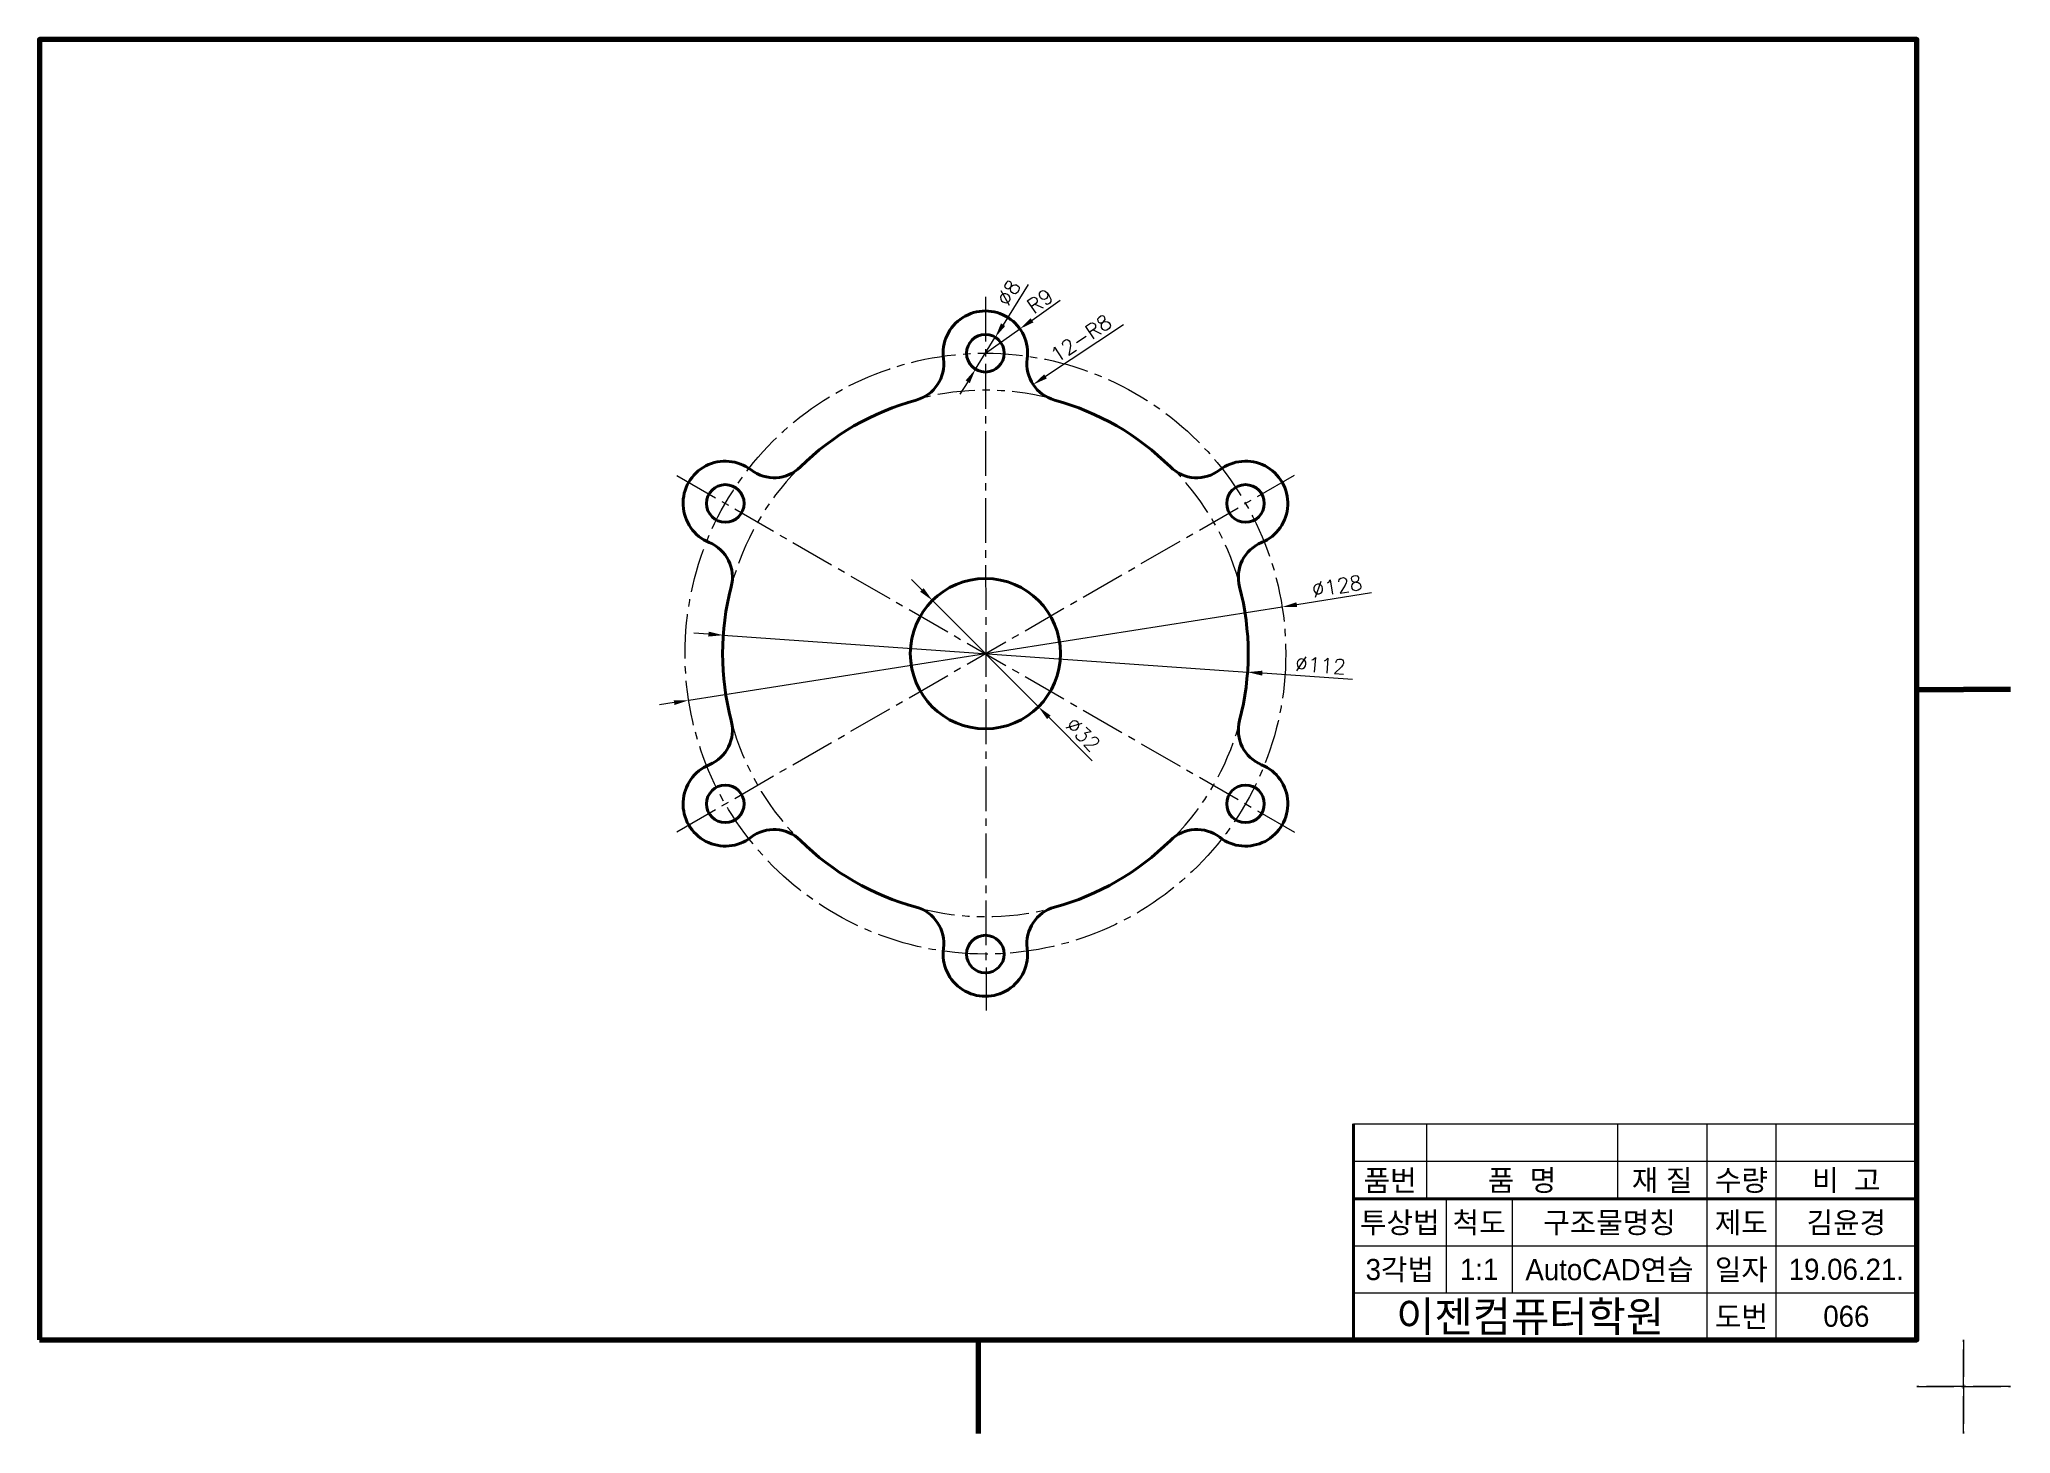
# Model space of a CAD drawing. Header units: millimetres. Extents: x 0 to 4210, y 0 to 2980.
# Drawn here: x 2110 to 2530, y 1772 to 2069 of the extents above; entities that cross this region are included whole.
import ezdxf
from ezdxf.enums import TextEntityAlignment as Align

# ---------------------------------------------------------------- set-up
doc = ezdxf.new("R2010")
doc.units = ezdxf.units.MM
doc.linetypes.add('CENTER2', pattern=[28.575, 19.05, -3.175, 3.175, -3.175])
doc.linetypes.add('PHANTOM2', pattern=[31.75, 15.875, -3.175, 3.175, -3.175, 3.175, -3.175])
for name, color, linetype, lineweight in [('가는선', 1, 'Continuous', 13), ('가상선', 1, 'PHANTOM2', 13), ('구분선', 1, 'PHANTOM2', 13), ('문자', 2, 'Continuous', 20), ('외곽선', 4, 'Continuous', 70), ('외형선', 3, 'Continuous', 40), ('중심선', 1, 'CENTER2', 13), ('치수선', 1, 'Continuous', 13)]:
    doc.layers.add(name, color=color, linetype=linetype, lineweight=lineweight)
doc.styles.get("Standard").update_dxf_attribs({"font": 'romans.shx'})
doc.styles.add('한글', font='')
doc.styles.get('한글').set_extended_font_data('Gulim')

msp = doc.modelspace()

# ---------------------------------------------------------------- texts
at = {"layer": '문자', "ltscale": 0.5}
for s, rotation, p in [('∅8', 58.2098, (2316.43, 2011.9)), ('R9', 35.1497, (2321.85, 2010.4)), ('12-R8', 33.5518, (2326.78, 2000.01)), ('∅128', 8.9338, (2381.4, 1950.14)), ('∅112', 355.9645, (2377.47, 1934.51)), ('∅32', 314.9137, (2328.41, 1922.68))]:
    msp.add_text(s, height=3.15, rotation=rotation, dxfattribs=at).set_placement(p)
at = {"layer": '문자', "ltscale": 0.5, "style": '한글'}
for s, height, p in [('품번', 4.5, (2397.79, 1826)), ('품  명', 4.5, (2425.9, 1826)), ('재 질', 4.5, (2455.75, 1826)), ('수량', 4.5, (2472.64, 1826)), ('비  고', 4.5, (2495.01, 1826)), ('투상법', 4.5, (2399.86, 1817)), ('척도', 4.5, (2416.76, 1817)), ('구조물명칭', 4.5, (2444.54, 1817)), ('제도', 4.5, (2472.64, 1817)), ('김윤경', 4.5, (2495.01, 1817)), ('3각법', 4.5, (2399.86, 1807)), ('1:1', 4.5, (2416.76, 1807)), ('AutoCAD연습', 4.5, (2444.54, 1807)), ('일자', 4.5, (2472.64, 1807)), ('19.06.21.', 4.5, (2495.01, 1807)), ('이젠컴퓨터학원', 6.5, (2427.64, 1797)), ('도번', 4.5, (2472.64, 1797)), ('066', 4.5, (2495.01, 1797))]:
    msp.add_text(s, height=height, dxfattribs=at).set_placement(p, align=Align.MIDDLE)

# ---------------------------------------------------------------- linework, layer by layer
at = {"layer": '가는선', "ltscale": 0.5}
for p, q in [((2390, 1838), (2510, 1838)), ((2405.58, 1838), (2405.58, 1822)), ((2446.22, 1838), (2446.22, 1822)), ((2465.27, 1838), (2465.27, 1792)), ((2480.01, 1838), (2480.01, 1792)), ((2390, 1830), (2510, 1830)), ((2409.73, 1822), (2409.73, 1802)), ((2423.8, 1822), (2423.8, 1802)), ((2390, 1812), (2510, 1812)), ((2390, 1802), (2510, 1802))]:
    msp.add_line(p, q, dxfattribs=at)
at = {"layer": '가상선', "ltscale": 0.5}
for centre, start, end in [((2311.63, 1938.19), 76.135, 104.1949), ((2311.63, 1938.19), 135.6461, 164.8894), ((2311.63, 1938.19), 16.1703, 43.8297), ((2311.63, 1938.08), 195.1985, 224.1708), ((2311.63, 1938.19), 315.8051, 343.865), ((2311.63, 1938.19), 255.1106, 284.3539)]:
    msp.add_arc(centre, 56.07, start, end, dxfattribs=at)
at = {"layer": '구분선', "ltscale": 0.5}
for points in [[(2510, 1782), (2520, 1782), (2520, 1792)], [(2510, 1782), (2520, 1782), (2520, 1792)], [(2520, 1792), (2520, 1782), (2530, 1782)], [(2520, 1792), (2520, 1782), (2530, 1782)], [(2520, 1792), (2520, 1782), (2530, 1782)], [(2520, 1792), (2520, 1782), (2530, 1782)], [(2520, 1772), (2520, 1782), (2510, 1782)], [(2530, 1782), (2520, 1782), (2520, 1772)], [(2530, 1782), (2520, 1782), (2520, 1772)]]:
    msp.add_lwpolyline(points, dxfattribs=at)
at = {"layer": '외곽선', "ltscale": 0.5}
for p, q in [((2510, 1930.5), (2520, 1930.5)), ((2530, 1930.5), (2520, 1930.5)), ((2530, 1930.5), (2520, 1930.5)), ((2510, 1792), (2510, 1838)), ((2310, 1792), (2310, 1782)), ((2310, 1792), (2310, 1782)), ((2310, 1782), (2310, 1772))]:
    msp.add_line(p, q, dxfattribs=at)
msp.add_lwpolyline([(2110, 1792), (2510, 1792), (2510, 2069), (2110, 2069)], close=True, dxfattribs=at)
at = {"layer": '외형선', "ltscale": 0.5}
for p, q in [((2390, 1838), (2390, 1830)), ((2390, 1830), (2390, 1822)), ((2390, 1822), (2510, 1822)), ((2390, 1822), (2390, 1802)), ((2390, 1802), (2390, 1792))]:
    msp.add_line(p, q, dxfattribs=at)
for centre, radius in [((2311.56, 2002.15), 4), ((2256.14, 1970.15), 4), ((2366.99, 1970.15), 4), ((2311.56, 1938.15), 16), ((2256.14, 1906.15), 4), ((2366.99, 1906.15), 4), ((2311.56, 1874.15), 4)]:
    msp.add_circle(centre, radius, dxfattribs=at)
for centre, radius, start, end in [((2311.56, 2002.15), 9, 352.3679, 187.6321), ((2294.71, 1999.9), 8, 285.2643, 7.6321), ((2328.41, 1999.9), 8, 172.3679, 254.7357), ((2311.56, 1938.15), 56, 105.2643, 134.7357), ((2311.56, 1938.15), 56, 45.2643, 74.7357), ((2256.14, 1970.15), 9, 52.3679, 247.6321), ((2366.99, 1970.15), 9, 292.3679, 127.6321), ((2266.52, 1983.62), 8, 232.3679, 314.7357), ((2356.61, 1983.62), 8, 225.2643, 307.6321), ((2249.67, 1954.43), 8, 345.2643, 67.6321), ((2373.46, 1954.43), 8, 112.3679, 194.7357), ((2311.56, 1938.15), 56, 165.2643, 194.7357), ((2311.56, 1938.15), 56, 345.2643, 14.7357), ((2249.67, 1921.87), 8, 292.3679, 14.7357), ((2373.46, 1921.87), 8, 165.2643, 247.6321), ((2256.14, 1906.15), 9, 112.3679, 307.6321), ((2366.99, 1906.15), 9, 232.3679, 67.6321), ((2266.52, 1892.69), 8, 45.2643, 127.6321), ((2356.61, 1892.69), 8, 52.3679, 134.7357), ((2311.56, 1938.15), 56, 225.2643, 254.7357), ((2311.56, 1938.15), 56, 285.2643, 314.7357), ((2294.71, 1876.41), 8, 352.3679, 74.7357), ((2328.41, 1876.41), 8, 105.2643, 187.6321), ((2311.56, 1874.15), 9, 172.3679, 7.6321)]:
    msp.add_arc(centre, radius, start, end, dxfattribs=at)
at = {"layer": '중심선', "ltscale": 0.5}
for p, q in [((2311.56, 2014.15), (2311.7, 1862.16)), ((2245.8, 1900.18), (2377.43, 1976.18)), ((2245.8, 1976.12), (2377.43, 1900.12))]:
    msp.add_line(p, q, dxfattribs=at)
msp.add_circle((2311.56, 1938.15), 64, dxfattribs=at)
at = {"layer": '치수선', "ltscale": 0.5}
for p, q in [((2320.65, 2016.82), (2315.33, 2008.23)), ((2327.47, 2013.35), (2321.5, 2009.15)), ((2340.98, 2008.23), (2324.37, 1997.22)), ((2309.46, 1998.75), (2313.67, 2005.55)), ((2311.56, 2002.15), (2318.92, 2007.34)), ((2307.8, 1996.08), (2306.14, 1993.4)), ((2298.04, 1951.72), (2295.82, 1953.95)), ((2300.27, 1949.48), (2322.86, 1926.82)), ((2393.8, 1951.08), (2377.9, 1948.58)), ((2248.34, 1928.22), (2374.79, 1948.09)), ((2252.56, 1942.32), (2249.42, 1942.54)), ((2255.7, 1942.09), (2367.43, 1934.21)), ((2389.77, 1932.64), (2370.57, 1933.99)), ((2245.23, 1927.73), (2242.12, 1927.24)), ((2334.33, 1915.32), (2325.08, 1924.59))]:
    msp.add_line(p, q, dxfattribs=at)
for points in [[(2314.88, 2008.51), (2315.78, 2007.95), (2313.67, 2005.55)], [(2321.2, 2009.58), (2321.8, 2008.72), (2318.92, 2007.34)], [(2307.35, 1996.35), (2308.24, 1995.8), (2309.46, 1998.75)], [(2324.08, 1997.65), (2324.66, 1996.78), (2321.75, 1995.47)], [(2298.42, 1952.09), (2297.67, 1951.34), (2300.27, 1949.48)], [(2377.82, 1949.1), (2377.98, 1948.06), (2374.79, 1948.09)], [(2252.6, 1942.84), (2252.52, 1941.79), (2255.7, 1942.09)], [(2370.6, 1934.52), (2370.53, 1933.47), (2367.43, 1934.21)], [(2245.15, 1928.24), (2245.31, 1927.21), (2248.34, 1928.22)], [(2325.46, 1924.96), (2324.71, 1924.22), (2322.86, 1926.82)]]:
    msp.add_solid(points, dxfattribs=at)

msp.set_redraw_order([(e.dxf.handle, doc.entitydb.next_handle()) for e in msp.query("TEXT MTEXT ATTDEF DIMENSION ARC_DIMENSION")])  # texts and dimensions are drawn at this point

doc.saveas('drawing.dxf')
